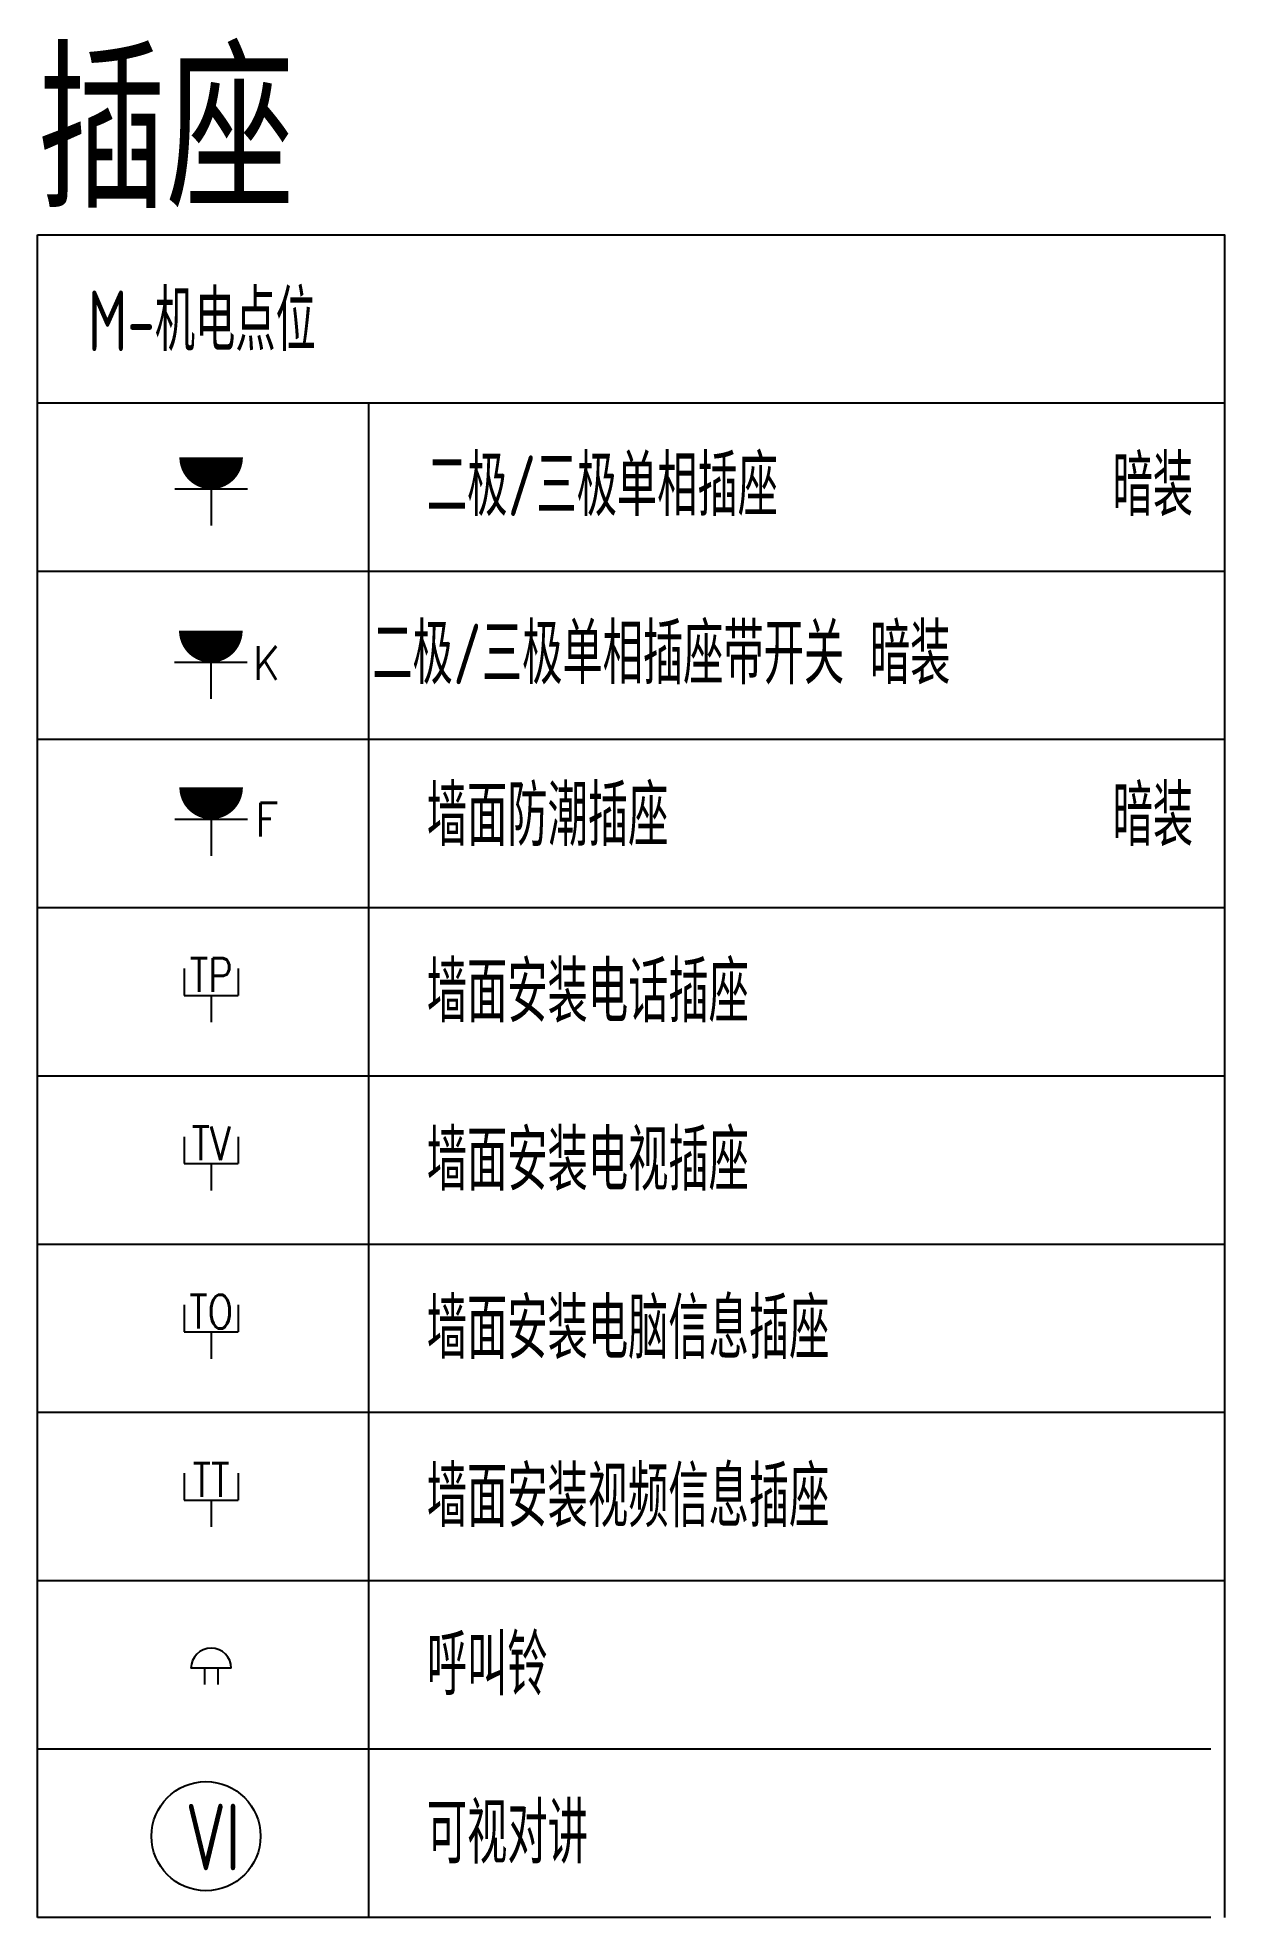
# Model space of a CAD drawing. Header units: millimetres. Extents: x -133666 to 880576, y -269375 to 86941.
# Drawn here: x 43406 to 45366, y -165254 to -162151 of the extents above; entities that cross this region are included whole.
import ezdxf
from ezdxf.enums import TextEntityAlignment as Align

# ---------------------------------------------------------------- set-up
doc = ezdxf.new("R2010")
doc.units = ezdxf.units.MM
doc.header["$LTSCALE"] = 1000
doc.layers.get('0').update_dxf_attribs({"linetype": 'CONTINUOUS'})
doc.layers.add('M-机电点位(布局空间)', color=7, linetype='CONTINUOUS')
doc.layers.add('W-文字', color=35, linetype='CONTINUOUS')
doc.styles.add('HZ', font='romans.shx', dxfattribs={"width": 0.9, "bigfont": 'bzhz.shx'})
doc.styles.add('WORD-1', font='tssdeng.shx', dxfattribs={"width": 0.7, "bigfont": 'tssdchn.shx'})
doc.styles.add('XZ', font='', dxfattribs={"width": 0.7})
doc.styles.add('图框－2', font='tssdeng.shx', dxfattribs={"width": 0.7, "bigfont": 'TSSDCHN.shx'})
doc.styles.get('XZ').set_extended_font_data('SimSun')

msp = doc.modelspace()

# ---------------------------------------------------------------- texts
at = {"style": 'HZ', "width": 0.8}
msp.add_text('TT', height=55.56, dxfattribs=at).set_placement((43692.7, -164531.9), align=Align.MIDDLE)
at = {"layer": 'M-机电点位(布局空间)', "color": 7, "style": 'WORD-1', "width": 0.7}
msp.add_text('M-机电点位', height=100, dxfattribs=at).set_placement((43489.1, -162618.2), align=Align.MIDDLE_LEFT)
msp.add_text('M-机电点位', height=100, dxfattribs=at).set_placement((43489.1, -162618.2), align=Align.MIDDLE_LEFT)
at = {"layer": 'W-文字', "color": 35, "ltscale": 1000, "style": 'XZ', "width": 0.7}
msp.add_text('插座', height=222.22, dxfattribs=at).set_placement((43406, -162407.5))
msp.add_text('插座', height=222.22, dxfattribs=at).set_placement((43406, -162407.5))
at = {"layer": 'W-文字', "color": 35, "style": 'WORD-1', "width": 0.7}
for s, p in [('二极/三极单相插座 ', (44049, -162890.5)), ('二极/三极单相插座 ', (44049, -162890.5)), ('二极/三极单相插座带开关 暗装 ', (43958.9, -163168.3)), ('墙面防潮插座', (44049, -163435.4)), ('墙面防潮插座', (44049, -163435.4)), ('墙面安装电话插座', (44049, -163726.5)), ('墙面安装电话插座', (44049, -163726.5)), ('墙面安装电视插座', (44049, -164004.3)), ('墙面安装电脑信息插座', (44049, -164282.1)), ('墙面安装视频信息插座', (44049, -164559.8)), ('呼叫铃', (44049, -164837.6)), ('可视对讲', (44049, -165115.4))]:
    msp.add_text(s, height=100, dxfattribs=at).set_placement(p, align=Align.MIDDLE_LEFT)
for p in [(45248.3, -162890.5), (45248.3, -163435.4)]:
    msp.add_text('暗装', height=100, dxfattribs=at).set_placement(p, align=Align.MIDDLE_CENTER)

# ---------------------------------------------------------------- blocks, each defined once
blk = doc.blocks.new('二极 三极单相插座  暗装')
for p, q in [((-54.1, 54.5), (54.1, 54.5)), ((0, 54.5), (0, 0))]:
    blk.add_line(p, q)
at = {"const_width": 47.2}
blk.add_lwpolyline([(23.6, 101.4, -0.414214), (0, 77.8, -0.414214), (-23.6, 101.4, -0.414214)], format="xyb", dxfattribs=at)
blk = doc.blocks.new('墙面防潮插座 暗装')
for p, q in [((-54.1, 54.5), (54.1, 54.5)), ((0, 54.5), (0, 0))]:
    blk.add_line(p, q)
at = {"const_width": 47.2}
blk.add_lwpolyline([(23.6, 101.4, -0.414214), (0, 77.8, -0.414214), (-23.6, 101.4, -0.414214)], format="xyb", dxfattribs=at)
at = {"style": 'HZ', "width": 0.9}
blk.add_text('F', height=50, dxfattribs=at).set_placement((82.8, 53.4), align=Align.MIDDLE)
blk = doc.blocks.new('墙面安装电话插座')
at = {"linetype": 'Continuous'}
for p, q in [((-40, 80), (-40, 40)), ((40, 80), (40, 40)), ((-40, 40), (40, 40)), ((0, 40), (0, 0))]:
    blk.add_line(p, q, dxfattribs=at)
at = {"style": 'HZ', "width": 0.8}
blk.add_text('TP', height=50, dxfattribs=at).set_placement((0, 70), align=Align.MIDDLE)
blk = doc.blocks.new('墙面安装电视插座')
at = {"linetype": 'Continuous'}
for p, q in [((-40, 80), (-40, 40)), ((40, 80), (40, 40)), ((-40, 40), (40, 40)), ((0, 40), (0, 0))]:
    blk.add_line(p, q, dxfattribs=at)
at = {"style": 'HZ', "width": 0.8}
blk.add_text('TV', height=50, dxfattribs=at).set_placement((0, 70), align=Align.MIDDLE)
blk = doc.blocks.new('墙面安装电脑信息插座')
at = {"linetype": 'Continuous'}
for p, q in [((-40, 80), (-40, 40)), ((40, 80), (40, 40)), ((-40, 40), (40, 40)), ((0, 40), (0, 0))]:
    blk.add_line(p, q, dxfattribs=at)
at = {"style": 'HZ', "width": 0.8}
blk.add_text('TO', height=50, dxfattribs=at).set_placement((0, 70), align=Align.MIDDLE)
blk = doc.blocks.new('呼叫铃')
for p, q in [((0, 0), (0, -24)), ((20, 0), (20, -24)), ((40, -0.1), (-20, -0.1))]:
    blk.add_line(p, q)
blk.add_arc((10, -0.1), 30, 0, 180)
blk = doc.blocks.new('dfdf')
at = {"layer": 'M-机电点位(布局空间)', "color": 7}
blk.add_circle((3951.175, 129.561), 1.8, dxfattribs=at)
at = {"layer": 'M-机电点位(布局空间)', "color": 7, "style": '图框－2', "width": 0.7}
blk.add_text('VI', height=2.2, dxfattribs=at).set_placement((3950.507, 128.434))
blk = doc.blocks.new('SDSDG')
for p, q in [((3940.556, 16.696), (3942.96, 16.696)), ((3941.758, 16.696), (3941.758, 15.485))]:
    blk.add_line(p, q)
at = {"const_width": 1.049}
blk.add_lwpolyline([(3942.283, 17.739, -0.414214), (3941.758, 17.213, -0.414214), (3941.232, 17.739, -0.414214)], format="xyb", dxfattribs=at)
at = {"style": 'HZ', "width": 0.9}
blk.add_text('K', height=1.111, dxfattribs=at).set_placement((3943.598, 16.671), align=Align.MIDDLE)

# ---------------------------------------------------------------- linework, layer by layer
at = {"linetype": 'Continuous'}
for p, q in [((43648.3, -164520.8), (43648.3, -164565.3)), ((43737.1, -164520.8), (43737.1, -164565.3)), ((43648.3, -164565.3), (43737.1, -164565.3)), ((43692.7, -164565.3), (43692.7, -164609.7))]:
    msp.add_line(p, q, dxfattribs=at)
at = {"layer": 'W-文字', "color": 249}
for p, q in [((45366.5, -162754.3), (43406, -162754.3)), ((45366.5, -162754.3), (43406, -162754.3)), ((43952.6, -162754.3), (43952.6, -165254.3)), ((45366.5, -163032.1), (43406, -163032.1)), ((45366.5, -163032.1), (43406, -163032.1)), ((45366.5, -163309.8), (43406, -163309.8)), ((45366.5, -163309.8), (43406, -163309.8)), ((45366.5, -163587.6), (43406, -163587.6)), ((45366.5, -163865.4), (43406, -163865.4)), ((45366.5, -164143.2), (43406, -164143.2)), ((45366.5, -164420.9), (43406, -164420.9)), ((45366.5, -164698.7), (43406, -164698.7)), ((45344.1, -164976.5), (43406, -164976.5)), ((45344.1, -165254.3), (43406, -165254.3))]:
    msp.add_line(p, q, dxfattribs=at)
for points in [[(43406, -162476.5), (45366.5, -162476.5), (45366.5, -165254.3)], [(43406, -165254.3), (43406, -162476.5)]]:
    msp.add_lwpolyline(points, dxfattribs=at)

# ---------------------------------------------------------------- block references
at = {"color": 0, "xscale": 50, "yscale": 50, "zscale": 50}
msp.add_blockref('SDSDG', (-153395.7, -164016.9), dxfattribs=at)
at = {"layer": 'M-机电点位(布局空间)', "color": 7}
for name, p, xscale, yscale, zscale in [('二极 三极单相插座  暗装', (43692.7, -162956.5), 1.111111111124046, 1.111111111124046, 1.111111111124046), ('二极 三极单相插座  暗装', (43692.7, -162956.5), 1.111111111124046, 1.111111111124046, 1.111111111124046), ('墙面防潮插座 暗装', (43692.7, -163501.4), 1.111111111124046, 1.111111111124046, 1.111111111124046), ('墙面防潮插座 暗装', (43692.7, -163501.4), 1.111111111124046, 1.111111111124046, 1.111111111124046), ('墙面安装电话插座', (43692.7, -163776.4), 1.111111111124046, 1.111111111124046, 1.111111111124046), ('墙面安装电话插座', (43692.7, -163776.4), 1.111111111124046, 1.111111111124046, 1.111111111124046), ('墙面安装电视插座', (43692.7, -164054.2), 1.111111111124046, 1.111111111124046, 1.111111111124046), ('墙面安装电视插座', (43692.7, -164054.2), 1.111111111124046, 1.111111111124046, 1.111111111124046), ('墙面安装电脑信息插座', (43692.7, -164331.9), 1.111111111124046, 1.111111111124046, 1.111111111124046), ('呼叫铃', (43681.6, -164842.9), 1.111111111124046, 1.111111111124046, 1.111111111124046), ('dfdf', (-153874.6, -171598.2), 50, 50, 50)]:
    msp.add_blockref(name, p, dxfattribs=dict(at, xscale=xscale, yscale=yscale, zscale=zscale))

msp.set_redraw_order([(e.dxf.handle, doc.entitydb.next_handle()) for e in msp.query("TEXT MTEXT ATTDEF DIMENSION ARC_DIMENSION")])  # texts and dimensions are drawn at this point

doc.saveas('drawing.dxf')
